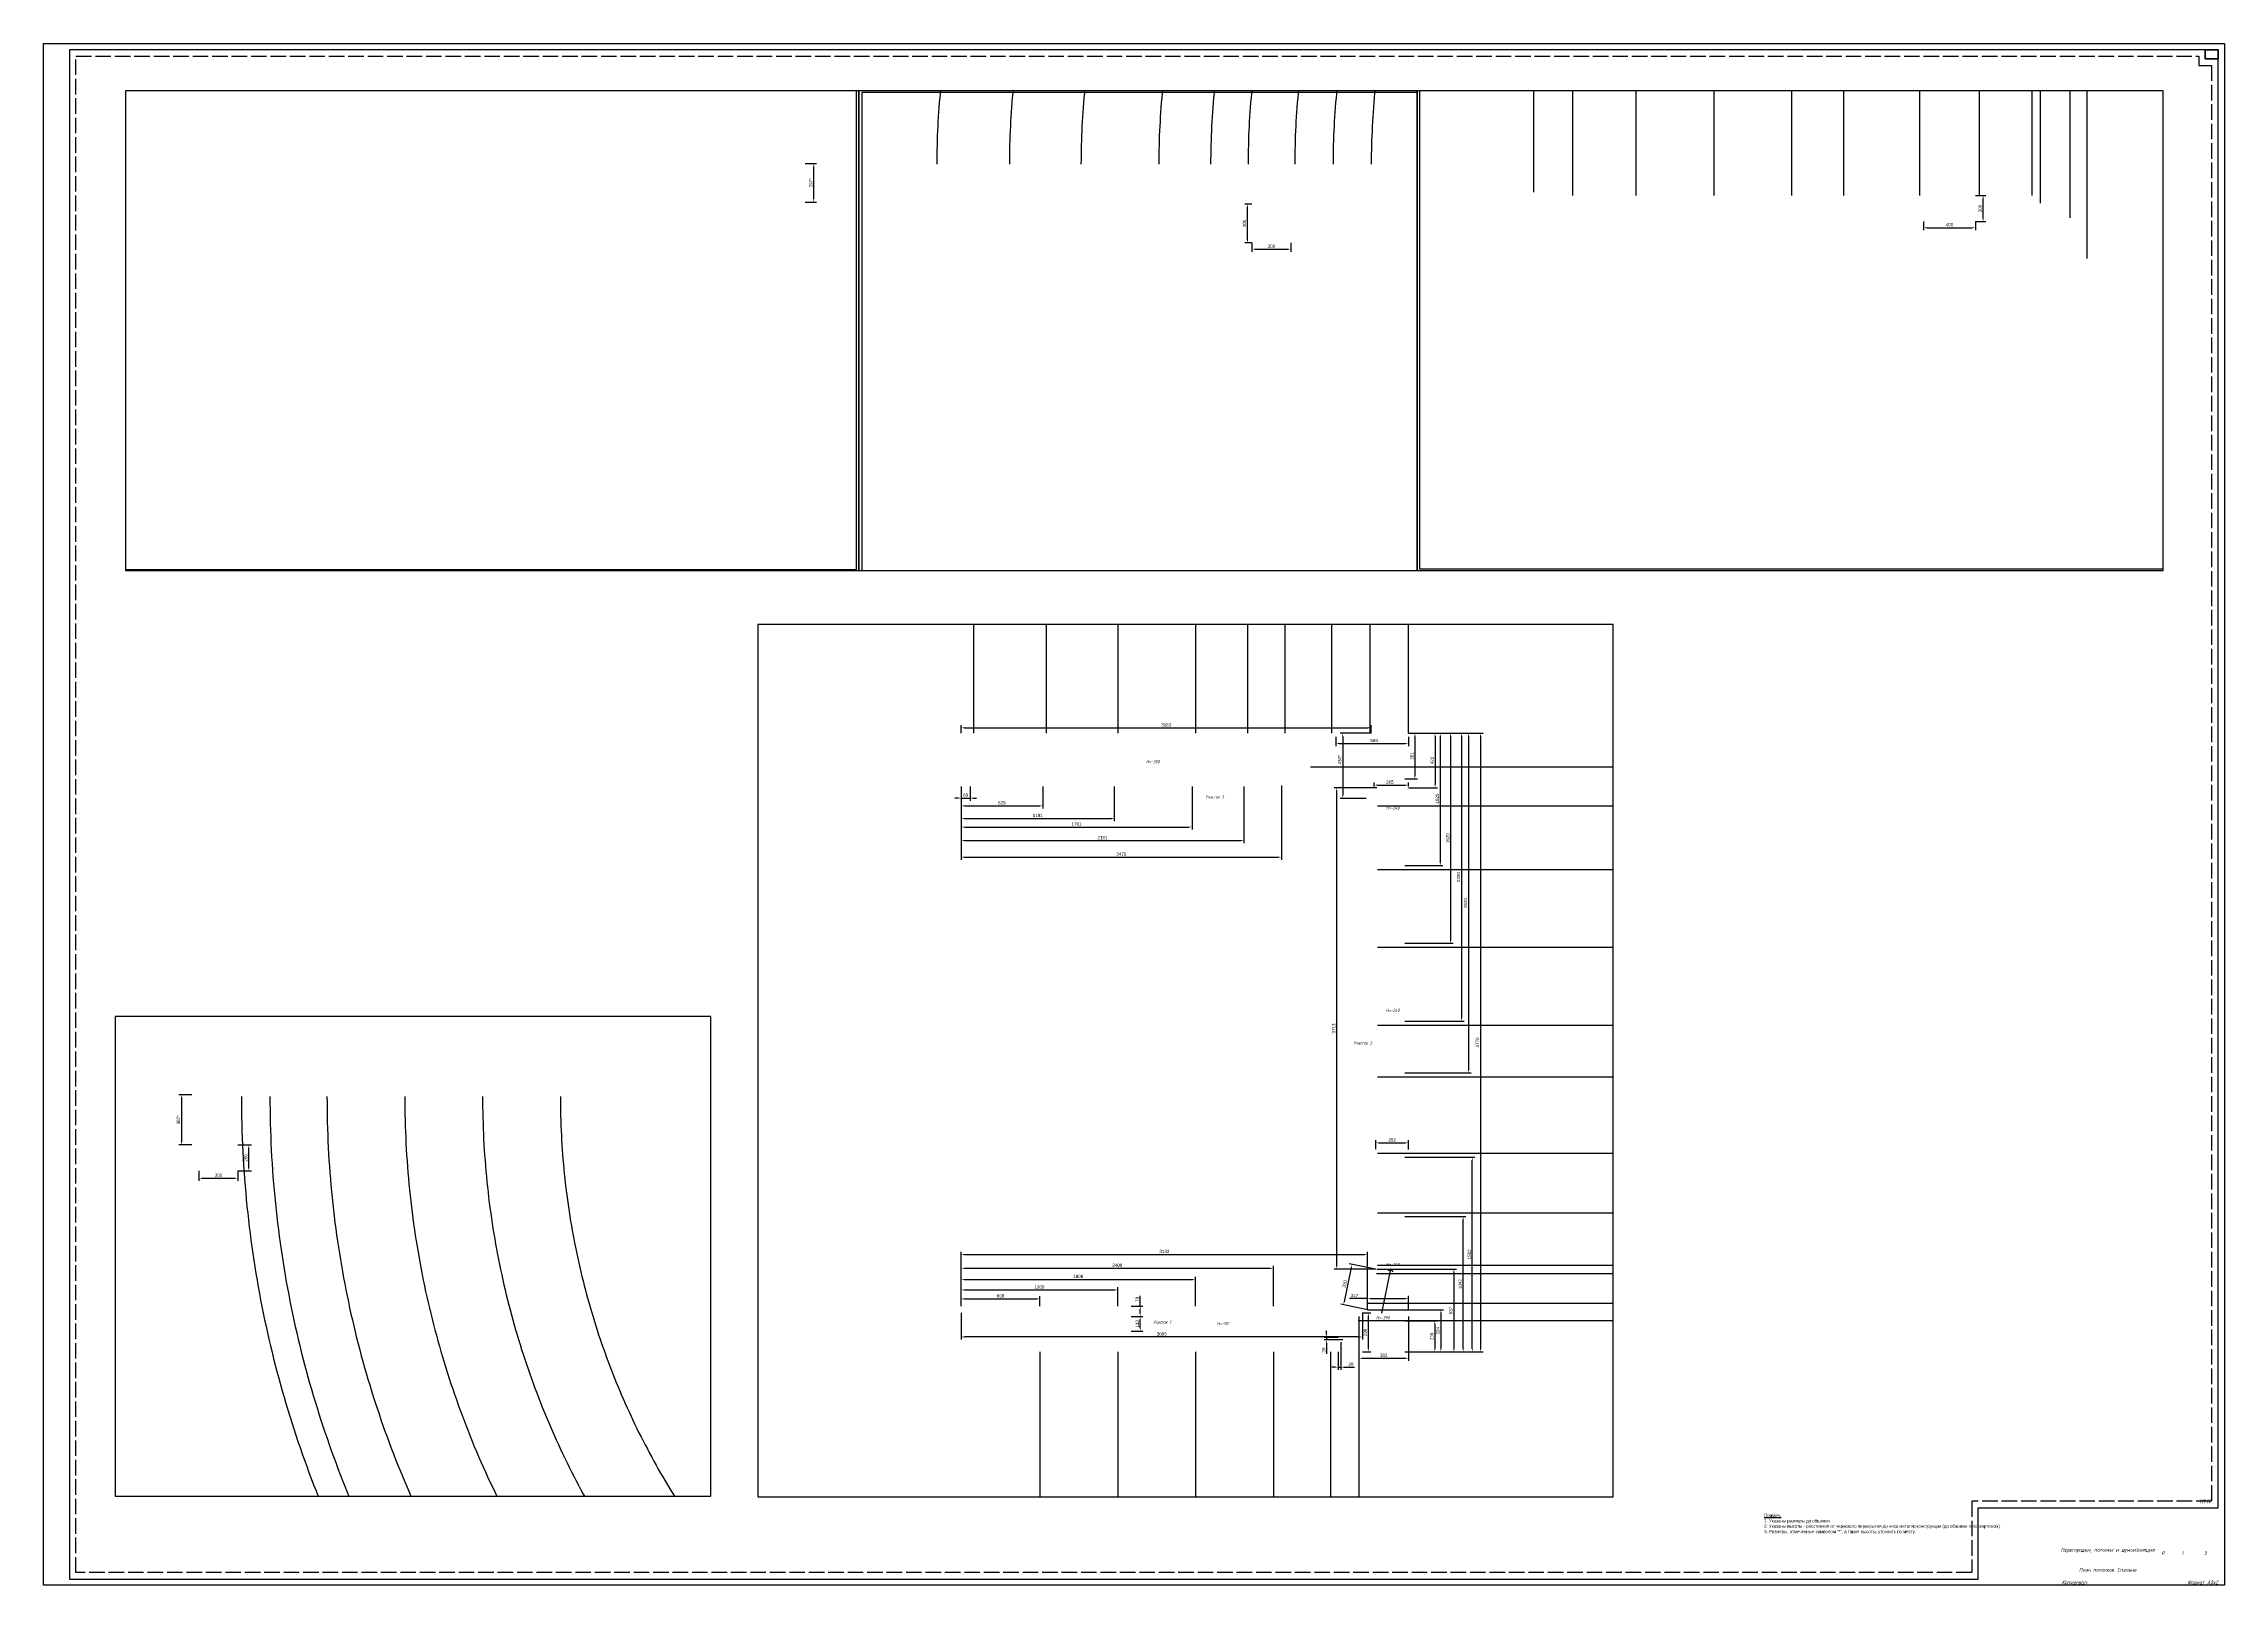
# Paper-space layout 'Лист1' of a CAD drawing. Header units: millimetres. Extents: x 112 to 1794, y 48 to 1237.
# The model-space entities are those that its viewports show. They can reach past a viewport. Long polylines and large blocks are cut down to what shows.
import ezdxf
from ezdxf.enums import TextEntityAlignment as Align

# ---------------------------------------------------------------- set-up
doc = ezdxf.new("R2010")
doc.units = ezdxf.units.MM
doc.header["$PDMODE"] = 34
doc.header["$PDSIZE"] = 25
doc.linetypes.add('ACAD_ISO02W100', pattern=[15, 12, -3])
doc.linetypes.add('ACAD_ISO10W100', pattern=[18.5, 12, -3, 0.5, -3])
doc.layers.get('Defpoints').update_dxf_attribs({"color": 254})
doc.layers.add('08 Размеры потолочных конструкций', color=7, linetype='Continuous')
doc.layers.add('stamp', color=7, linetype='Continuous')
doc.layers.add('100 noprint', color=1, linetype='Continuous', plot=False)
doc.styles.get("Standard").update_dxf_attribs({"font": ''})
doc.styles.add('ГОСТ-ISOCPEUR', font='isocpeui.ttf', dxfattribs={"width": 0.8})
doc.styles.get('Standard').set_extended_font_data('Ubuntu')
doc.dimstyles.new('ISO-25', dxfattribs={"dimtxt": 2.5, "dimasz": 2.5, "dimexe": 1.25, "dimexo": 0.625, "dimtad": 1, "dimtxsty": 'Standard', "dimcen": 2.5, "dimadec": 0, "dimazin": 0, "dimtfac": 1, "dimtmove": 0, "dimatfit": 3, "dimfxl": 1, "dimarcsym": 0})

# ---------------------------------------------------------------- blocks, each defined once
blk = doc.blocks.new('*D8')
at = {"layer": '08 Размеры потолочных конструкций', "color": 0, "lineweight": -2, "transparency": 16777216}
for p, q in [((-30355, -20542), (-30264, -20542)), ((-30355, -20655), (-30264, -20655)), ((-30284, -20630), (-30284, -20567))]:
    blk.add_line(p, q, dxfattribs=at)
at = {"layer": '08 Размеры потолочных конструкций', "color": 0, "transparency": 16777216}
for points in [[(-30280, -20567), (-30288, -20567), (-30284, -20542)], [(-30288, -20630), (-30280, -20630), (-30284, -20655)]]:
    blk.add_solid(points, dxfattribs=at)
at = {"layer": 'Defpoints', "color": 0, "transparency": 16777216}
for p in [(-30355, -20542), (-30355, -20655), (-30284, -20542)]:
    blk.add_point(p, dxfattribs=at)
at = {"layer": '08 Размеры потолочных конструкций', "color": 0, "transparency": 16777216, "insert": (-30307, -20598), "char_height": 25, "attachment_point": 5, "rotation": 90}
blk.add_mtext('113', dxfattribs=at)
blk = doc.blocks.new('*D9')
at = {"layer": '08 Размеры потолочных конструкций', "color": 0, "lineweight": -2, "transparency": 16777216}
for p, q in [((-30355, -20463), (-30264, -20463)), ((-30284, -20463), (-30284, -20382)), ((-30284, -20517), (-30284, -20488)), ((-30355, -20542), (-30264, -20542))]:
    blk.add_line(p, q, dxfattribs=at)
at = {"layer": '08 Размеры потолочных конструкций', "color": 0, "transparency": 16777216}
for points in [[(-30280, -20488), (-30288, -20488), (-30284, -20463)], [(-30288, -20517), (-30280, -20517), (-30284, -20542)]]:
    blk.add_solid(points, dxfattribs=at)
at = {"layer": 'Defpoints', "color": 0, "transparency": 16777216}
for p in [(-30355, -20463), (-30284, -20463), (-30355, -20542)]:
    blk.add_point(p, dxfattribs=at)
at = {"layer": '08 Размеры потолочных конструкций', "color": 0, "transparency": 16777216, "insert": (-30307, -20410), "char_height": 25, "attachment_point": 5, "rotation": 90}
blk.add_mtext('79', dxfattribs=at)
blk = doc.blocks.new('*D10')
at = {"layer": '08 Размеры потолочных конструкций', "color": 0, "lineweight": -2, "transparency": 16777216}
for p, q in [((-31665, -20463), (-31665, -20386)), ((-31640, -20406), (-31082, -20406)), ((-31057, -20463), (-31057, -20386))]:
    blk.add_line(p, q, dxfattribs=at)
at = {"layer": '08 Размеры потолочных конструкций', "color": 0, "transparency": 16777216}
for points in [[(-31640, -20402), (-31640, -20411), (-31665, -20406)], [(-31082, -20411), (-31082, -20402), (-31057, -20406)]]:
    blk.add_solid(points, dxfattribs=at)
at = {"layer": 'Defpoints', "color": 0, "transparency": 16777216}
for p in [(-31665, -20463), (-31057, -20406), (-31057, -20463)]:
    blk.add_point(p, dxfattribs=at)
at = {"layer": '08 Размеры потолочных конструкций', "color": 0, "transparency": 16777216, "insert": (-31361, -20383), "char_height": 25, "attachment_point": 5}
blk.add_mtext('608', dxfattribs=at)
blk = doc.blocks.new('*D11')
at = {"layer": '08 Размеры потолочных конструкций', "color": 0, "lineweight": -2, "transparency": 16777216}
for p, q in [((-31665, -20463), (-31665, -20317)), ((-31640, -20337), (-30482, -20337)), ((-30457, -20463), (-30457, -20317))]:
    blk.add_line(p, q, dxfattribs=at)
at = {"layer": '08 Размеры потолочных конструкций', "color": 0, "transparency": 16777216}
for points in [[(-31640, -20333), (-31640, -20341), (-31665, -20337)], [(-30482, -20341), (-30482, -20333), (-30457, -20337)]]:
    blk.add_solid(points, dxfattribs=at)
at = {"layer": 'Defpoints', "color": 0, "transparency": 16777216}
for p in [(-30457, -20337), (-31665, -20463), (-30457, -20463)]:
    blk.add_point(p, dxfattribs=at)
at = {"layer": '08 Размеры потолочных конструкций', "color": 0, "transparency": 16777216, "insert": (-31061, -20314), "char_height": 25, "attachment_point": 5}
blk.add_mtext('1208', dxfattribs=at)
blk = doc.blocks.new('*D12')
at = {"layer": '08 Размеры потолочных конструкций', "color": 0, "lineweight": -2, "transparency": 16777216}
for p, q in [((-31665, -20463), (-31665, -20236)), ((-31640, -20256), (-29882, -20256)), ((-29857, -20463), (-29857, -20236))]:
    blk.add_line(p, q, dxfattribs=at)
at = {"layer": '08 Размеры потолочных конструкций', "color": 0, "transparency": 16777216}
for points in [[(-31640, -20252), (-31640, -20260), (-31665, -20256)], [(-29882, -20260), (-29882, -20252), (-29857, -20256)]]:
    blk.add_solid(points, dxfattribs=at)
at = {"layer": 'Defpoints', "color": 0, "transparency": 16777216}
for p in [(-29857, -20256), (-31665, -20463), (-29857, -20463)]:
    blk.add_point(p, dxfattribs=at)
at = {"layer": '08 Размеры потолочных конструкций', "color": 0, "transparency": 16777216, "insert": (-30761, -20233), "char_height": 25, "attachment_point": 5}
blk.add_mtext('1808', dxfattribs=at)
blk = doc.blocks.new('*D13')
at = {"layer": '08 Размеры потолочных конструкций', "color": 0, "lineweight": -2, "transparency": 16777216}
for p, q in [((-31665, -20463), (-31665, -20150)), ((-31640, -20170), (-29282, -20170)), ((-29257, -20463), (-29257, -20150))]:
    blk.add_line(p, q, dxfattribs=at)
at = {"layer": '08 Размеры потолочных конструкций', "color": 0, "transparency": 16777216}
for points in [[(-31640, -20166), (-31640, -20174), (-31665, -20170)], [(-29282, -20174), (-29282, -20166), (-29257, -20170)]]:
    blk.add_solid(points, dxfattribs=at)
at = {"layer": 'Defpoints', "color": 0, "transparency": 16777216}
for p in [(-29257, -20170), (-31665, -20463), (-29257, -20463)]:
    blk.add_point(p, dxfattribs=at)
at = {"layer": '08 Размеры потолочных конструкций', "color": 0, "transparency": 16777216, "insert": (-30461, -20147), "char_height": 25, "attachment_point": 5}
blk.add_mtext('2408', dxfattribs=at)
blk = doc.blocks.new('*D14')
at = {"layer": '08 Размеры потолочных конструкций', "color": 0, "lineweight": -2, "transparency": 16777216}
for p, q in [((-28597, -20542), (-28597, -20884)), ((-28215, -20542), (-28215, -20884)), ((-28572, -20864), (-28240, -20864))]:
    blk.add_line(p, q, dxfattribs=at)
at = {"layer": '08 Размеры потолочных конструкций', "color": 0, "transparency": 16777216}
for points in [[(-28572, -20860), (-28572, -20869), (-28597, -20864)], [(-28240, -20869), (-28240, -20860), (-28215, -20864)]]:
    blk.add_solid(points, dxfattribs=at)
at = {"layer": 'Defpoints', "color": 0, "transparency": 16777216}
for p in [(-28597, -20542), (-28215, -20542), (-28215, -20864)]:
    blk.add_point(p, dxfattribs=at)
at = {"layer": '08 Размеры потолочных конструкций', "color": 0, "transparency": 16777216, "insert": (-28406, -20841), "char_height": 25, "attachment_point": 5}
blk.add_mtext('382', dxfattribs=at)
blk = doc.blocks.new('*D15')
at = {"layer": '08 Размеры потолочных конструкций', "color": 0, "lineweight": -2, "transparency": 16777216}
for p, q in [((-28243, -20575), (-27992, -20575)), ((-28012, -20600), (-28012, -20789)), ((-28243, -20814), (-27992, -20814))]:
    blk.add_line(p, q, dxfattribs=at)
at = {"layer": '08 Размеры потолочных конструкций', "color": 0, "transparency": 16777216}
for points in [[(-28008, -20600), (-28016, -20600), (-28012, -20575)], [(-28016, -20789), (-28008, -20789), (-28012, -20814)]]:
    blk.add_solid(points, dxfattribs=at)
at = {"layer": 'Defpoints', "color": 0, "transparency": 16777216}
for p in [(-28243, -20575), (-28243, -20814), (-28012, -20814)]:
    blk.add_point(p, dxfattribs=at)
at = {"layer": '08 Размеры потолочных конструкций', "color": 0, "transparency": 16777216, "insert": (-28035, -20695), "char_height": 25, "attachment_point": 5, "rotation": 90}
blk.add_mtext('239', dxfattribs=at)
blk = doc.blocks.new('*D16')
at = {"layer": '08 Размеры потолочных конструкций', "color": 0, "lineweight": -2, "transparency": 16777216}
for p, q in [((-28532, -20490), (-27945, -20490)), ((-27965, -20515), (-27965, -20789)), ((-28215, -20814), (-27945, -20814))]:
    blk.add_line(p, q, dxfattribs=at)
at = {"layer": '08 Размеры потолочных конструкций', "color": 0, "transparency": 16777216}
for points in [[(-27961, -20515), (-27969, -20515), (-27965, -20490)], [(-27969, -20789), (-27961, -20789), (-27965, -20814)]]:
    blk.add_solid(points, dxfattribs=at)
at = {"layer": 'Defpoints', "color": 0, "transparency": 16777216}
for p in [(-28532, -20490), (-28215, -20814), (-27965, -20814)]:
    blk.add_point(p, dxfattribs=at)
at = {"layer": '08 Размеры потолочных конструкций', "color": 0, "transparency": 16777216, "insert": (-27988, -20652), "char_height": 25, "attachment_point": 5, "rotation": 90}
blk.add_mtext('324', dxfattribs=at)
blk = doc.blocks.new('*D17')
at = {"layer": '08 Размеры потолочных конструкций', "color": 0, "lineweight": -2, "transparency": 16777216}
for p, q in [((-28532, -20403), (-28669, -20403)), ((-28532, -20490), (-28532, -20383)), ((-28507, -20403), (-28240, -20403)), ((-28215, -20490), (-28215, -20383))]:
    blk.add_line(p, q, dxfattribs=at)
at = {"layer": '08 Размеры потолочных конструкций', "color": 0, "transparency": 16777216}
for points in [[(-28507, -20399), (-28507, -20407), (-28532, -20403)], [(-28240, -20407), (-28240, -20399), (-28215, -20403)]]:
    blk.add_solid(points, dxfattribs=at)
at = {"layer": 'Defpoints', "color": 0, "transparency": 16777216}
for p in [(-28532, -20490), (-28215, -20403), (-28215, -20490)]:
    blk.add_point(p, dxfattribs=at)
at = {"layer": '08 Размеры потолочных конструкций', "color": 0, "transparency": 16777216, "insert": (-28631, -20380), "char_height": 25, "attachment_point": 5}
blk.add_mtext('317', dxfattribs=at)
blk = doc.blocks.new('*D18')
at = {"layer": '08 Размеры потолочных конструкций', "color": 0, "lineweight": -2, "transparency": 16777216}
for p, q in [((-28458, -20177), (-27845, -20177)), ((-27865, -20202), (-27865, -20789)), ((-28215, -20814), (-27845, -20814))]:
    blk.add_line(p, q, dxfattribs=at)
at = {"layer": '08 Размеры потолочных конструкций', "color": 0, "transparency": 16777216}
for points in [[(-27860, -20202), (-27869, -20202), (-27865, -20177)], [(-27869, -20789), (-27860, -20789), (-27865, -20814)]]:
    blk.add_solid(points, dxfattribs=at)
at = {"layer": 'Defpoints', "color": 0, "transparency": 16777216}
for p in [(-28458, -20177), (-28215, -20814), (-27865, -20814)]:
    blk.add_point(p, dxfattribs=at)
at = {"layer": '08 Размеры потолочных конструкций', "color": 0, "transparency": 16777216, "insert": (-27888, -20496), "char_height": 25, "attachment_point": 5, "rotation": 90}
blk.add_mtext('637', dxfattribs=at)
blk = doc.blocks.new('*D19')
at = {"layer": '08 Размеры потолочных конструкций', "color": 0, "lineweight": -2, "transparency": 16777216}
for p, q in [((-28243, -19772), (-27773, -19772)), ((-27793, -20789), (-27793, -19797)), ((-28215, -20814), (-27773, -20814))]:
    blk.add_line(p, q, dxfattribs=at)
at = {"layer": '08 Размеры потолочных конструкций', "color": 0, "transparency": 16777216}
for points in [[(-27789, -19797), (-27798, -19797), (-27793, -19772)], [(-27798, -20789), (-27789, -20789), (-27793, -20814)]]:
    blk.add_solid(points, dxfattribs=at)
at = {"layer": 'Defpoints', "color": 0, "transparency": 16777216}
for p in [(-28243, -19772), (-27793, -19772), (-28215, -20814)]:
    blk.add_point(p, dxfattribs=at)
at = {"layer": '08 Размеры потолочных конструкций', "color": 0, "transparency": 16777216, "insert": (-27816, -20293), "char_height": 25, "attachment_point": 5, "rotation": 90}
blk.add_mtext('1042', dxfattribs=at)
blk = doc.blocks.new('*D20')
at = {"layer": '08 Размеры потолочных конструкций', "color": 0, "lineweight": -2, "transparency": 16777216}
for p, q in [((-28243, -19312), (-27703, -19312)), ((-27723, -20789), (-27723, -19337)), ((-28215, -20814), (-27703, -20814))]:
    blk.add_line(p, q, dxfattribs=at)
at = {"layer": '08 Размеры потолочных конструкций', "color": 0, "transparency": 16777216}
for points in [[(-27719, -19337), (-27727, -19337), (-27723, -19312)], [(-27727, -20789), (-27719, -20789), (-27723, -20814)]]:
    blk.add_solid(points, dxfattribs=at)
at = {"layer": 'Defpoints', "color": 0, "transparency": 16777216}
for p in [(-28243, -19312), (-27723, -19312), (-28215, -20814)]:
    blk.add_point(p, dxfattribs=at)
at = {"layer": '08 Размеры потолочных конструкций', "color": 0, "transparency": 16777216, "insert": (-27746, -20063), "char_height": 25, "attachment_point": 5, "rotation": 90}
blk.add_mtext('1502', dxfattribs=at)
blk = doc.blocks.new('*D21')
at = {"layer": '08 Размеры потолочных конструкций', "color": 0, "lineweight": -2, "transparency": 16777216}
for p, q in [((-28467, -19252), (-28467, -19183)), ((-28442, -19203), (-28240, -19203)), ((-28215, -19254), (-28215, -19183))]:
    blk.add_line(p, q, dxfattribs=at)
at = {"layer": '08 Размеры потолочных конструкций', "color": 0, "transparency": 16777216}
for points in [[(-28442, -19199), (-28442, -19207), (-28467, -19203)], [(-28240, -19207), (-28240, -19199), (-28215, -19203)]]:
    blk.add_solid(points, dxfattribs=at)
at = {"layer": 'Defpoints', "color": 0, "transparency": 16777216}
for p in [(-28467, -19252), (-28215, -19203), (-28215, -19254)]:
    blk.add_point(p, dxfattribs=at)
at = {"layer": '08 Размеры потолочных конструкций', "color": 0, "transparency": 16777216, "insert": (-28341, -19180), "char_height": 25, "attachment_point": 5}
blk.add_mtext('252', dxfattribs=at)
blk = doc.blocks.new('*D22')
at = {"layer": '08 Размеры потолочных конструкций', "color": 0, "lineweight": -2, "transparency": 16777216}
for p, q in [((-28215, -16044), (-27990, -16044)), ((-28010, -16069), (-28010, -16439)), ((-28215, -16464), (-27990, -16464))]:
    blk.add_line(p, q, dxfattribs=at)
at = {"layer": '08 Размеры потолочных конструкций', "color": 0, "transparency": 16777216}
for points in [[(-28006, -16069), (-28014, -16069), (-28010, -16044)], [(-28014, -16439), (-28006, -16439), (-28010, -16464)]]:
    blk.add_solid(points, dxfattribs=at)
at = {"layer": 'Defpoints', "color": 0, "transparency": 16777216}
for p in [(-28215, -16044), (-28215, -16464), (-28010, -16464)]:
    blk.add_point(p, dxfattribs=at)
at = {"layer": '08 Размеры потолочных конструкций', "color": 0, "transparency": 16777216, "insert": (-28033, -16254), "char_height": 25, "attachment_point": 5, "rotation": 90}
blk.add_mtext('420', dxfattribs=at)
blk = doc.blocks.new('*D23')
at = {"layer": '08 Размеры потолочных конструкций', "color": 0, "lineweight": -2, "transparency": 16777216}
for p, q in [((-28215, -16044), (-27950, -16044)), ((-27970, -16069), (-27970, -17039)), ((-28243, -17064), (-27950, -17064))]:
    blk.add_line(p, q, dxfattribs=at)
at = {"layer": '08 Размеры потолочных конструкций', "color": 0, "transparency": 16777216}
for points in [[(-27966, -16069), (-27974, -16069), (-27970, -16044)], [(-27974, -17039), (-27966, -17039), (-27970, -17064)]]:
    blk.add_solid(points, dxfattribs=at)
at = {"layer": 'Defpoints', "color": 0, "transparency": 16777216}
for p in [(-28215, -16044), (-28243, -17064), (-27970, -17064)]:
    blk.add_point(p, dxfattribs=at)
at = {"layer": '08 Размеры потолочных конструкций', "color": 0, "transparency": 16777216, "insert": (-27993, -16548), "char_height": 25, "attachment_point": 5, "rotation": 90}
blk.add_mtext('1020', dxfattribs=at)
blk = doc.blocks.new('*D24')
at = {"layer": '08 Размеры потолочных конструкций', "color": 0, "lineweight": -2, "transparency": 16777216}
for p, q in [((-28215, -16044), (-27870, -16044)), ((-27890, -16069), (-27890, -17639)), ((-28243, -17664), (-27870, -17664))]:
    blk.add_line(p, q, dxfattribs=at)
at = {"layer": '08 Размеры потолочных конструкций', "color": 0, "transparency": 16777216}
for points in [[(-27886, -16069), (-27895, -16069), (-27890, -16044)], [(-27895, -17639), (-27886, -17639), (-27890, -17664)]]:
    blk.add_solid(points, dxfattribs=at)
at = {"layer": 'Defpoints', "color": 0, "transparency": 16777216}
for p in [(-28215, -16044), (-28243, -17664), (-27890, -17664)]:
    blk.add_point(p, dxfattribs=at)
at = {"layer": '08 Размеры потолочных конструкций', "color": 0, "transparency": 16777216, "insert": (-27913, -16854), "char_height": 25, "attachment_point": 5, "rotation": 90}
blk.add_mtext('1620', dxfattribs=at)
blk = doc.blocks.new('*D25')
at = {"layer": '08 Размеры потолочных конструкций', "color": 0, "lineweight": -2, "transparency": 16777216}
for p, q in [((-28214, -16044), (-27786, -16044)), ((-27806, -16069), (-27806, -18239)), ((-28243, -18264), (-27786, -18264))]:
    blk.add_line(p, q, dxfattribs=at)
at = {"layer": '08 Размеры потолочных конструкций', "color": 0, "transparency": 16777216}
for points in [[(-27801, -16069), (-27810, -16069), (-27806, -16044)], [(-27810, -18239), (-27801, -18239), (-27806, -18264)]]:
    blk.add_solid(points, dxfattribs=at)
at = {"layer": 'Defpoints', "color": 0, "transparency": 16777216}
for p in [(-28214, -16044), (-28243, -18264), (-27806, -18264)]:
    blk.add_point(p, dxfattribs=at)
at = {"layer": '08 Размеры потолочных конструкций', "color": 0, "transparency": 16777216, "insert": (-27829, -17154), "char_height": 25, "attachment_point": 5, "rotation": 90}
blk.add_mtext('2220', dxfattribs=at)
blk = doc.blocks.new('*D26')
at = {"layer": '08 Размеры потолочных конструкций', "color": 0, "lineweight": -2, "transparency": 16777216}
for p, q in [((-28215, -16044), (-27732, -16044)), ((-27752, -16069), (-27752, -18639)), ((-28243, -18664), (-27732, -18664))]:
    blk.add_line(p, q, dxfattribs=at)
at = {"layer": '08 Размеры потолочных конструкций', "color": 0, "transparency": 16777216}
for points in [[(-27748, -16069), (-27756, -16069), (-27752, -16044)], [(-27756, -18639), (-27748, -18639), (-27752, -18664)]]:
    blk.add_solid(points, dxfattribs=at)
at = {"layer": 'Defpoints', "color": 0, "transparency": 16777216}
for p in [(-28215, -16044), (-28243, -18664), (-27752, -18664)]:
    blk.add_point(p, dxfattribs=at)
at = {"layer": '08 Размеры потолочных конструкций', "color": 0, "transparency": 16777216, "insert": (-27775, -17354), "char_height": 25, "attachment_point": 5, "rotation": 90}
blk.add_mtext('2620', dxfattribs=at)
blk = doc.blocks.new('*D27')
at = {"layer": '08 Размеры потолочных конструкций', "color": 0, "lineweight": -2, "transparency": 16777216}
for p, q in [((-28214, -16044), (-28145, -16044)), ((-28165, -16069), (-28165, -16370)), ((-28243, -16395), (-28145, -16395))]:
    blk.add_line(p, q, dxfattribs=at)
at = {"layer": '08 Размеры потолочных конструкций', "color": 0, "transparency": 16777216}
for points in [[(-28161, -16069), (-28170, -16069), (-28165, -16044)], [(-28170, -16370), (-28161, -16370), (-28165, -16395)]]:
    blk.add_solid(points, dxfattribs=at)
at = {"layer": 'Defpoints', "color": 0, "transparency": 16777216}
for p in [(-28214, -16044), (-28243, -16395), (-28165, -16395)]:
    blk.add_point(p, dxfattribs=at)
at = {"layer": '08 Размеры потолочных конструкций', "color": 0, "transparency": 16777216, "insert": (-28188, -16219), "char_height": 25, "attachment_point": 5, "rotation": 90}
blk.add_mtext('351', dxfattribs=at)
blk = doc.blocks.new('*D28')
at = {"layer": '08 Размеры потолочных конструкций', "color": 0, "lineweight": -2, "transparency": 16777216}
for p, q in [((-28480, -16455), (-28480, -16424)), ((-28455, -16444), (-28240, -16444)), ((-28215, -16455), (-28215, -16424))]:
    blk.add_line(p, q, dxfattribs=at)
at = {"layer": '08 Размеры потолочных конструкций', "color": 0, "transparency": 16777216}
for points in [[(-28455, -16440), (-28455, -16448), (-28480, -16444)], [(-28240, -16448), (-28240, -16440), (-28215, -16444)]]:
    blk.add_solid(points, dxfattribs=at)
at = {"layer": 'Defpoints', "color": 0, "transparency": 16777216}
for p in [(-28480, -16455), (-28215, -16444), (-28215, -16455)]:
    blk.add_point(p, dxfattribs=at)
at = {"layer": '08 Размеры потолочных конструкций', "color": 0, "transparency": 16777216, "insert": (-28359, -16421), "char_height": 25, "attachment_point": 5}
blk.add_mtext('265', dxfattribs=at)
blk = doc.blocks.new('*D29')
at = {"layer": '08 Размеры потолочных конструкций', "color": 0, "lineweight": -2, "transparency": 16777216}
for p, q in [((-28503, -16044), (-28742, -16044)), ((-28722, -16069), (-28722, -16522)), ((-28540, -16547), (-28742, -16547))]:
    blk.add_line(p, q, dxfattribs=at)
at = {"layer": '08 Размеры потолочных конструкций', "color": 0, "transparency": 16777216}
for points in [[(-28718, -16069), (-28726, -16069), (-28722, -16044)], [(-28726, -16522), (-28718, -16522), (-28722, -16547)]]:
    blk.add_solid(points, dxfattribs=at)
at = {"layer": 'Defpoints', "color": 0, "transparency": 16777216}
for p in [(-28503, -16044), (-28722, -16547), (-28540, -16547)]:
    blk.add_point(p, dxfattribs=at)
at = {"layer": '08 Размеры потолочных конструкций', "color": 0, "transparency": 16777216, "insert": (-28745, -16249), "char_height": 25, "attachment_point": 5, "rotation": 90}
blk.add_mtext('430*', dxfattribs=at)
blk = doc.blocks.new('*D30')
at = {"layer": '08 Размеры потолочных конструкций', "color": 0, "lineweight": -2, "transparency": 16777216}
for p, q in [((-31665, -16455), (-31665, -16564)), ((-31596, -16455), (-31596, -16564)), ((-31690, -16544), (-31715, -16544)), ((-31665, -16544), (-31596, -16544)), ((-31571, -16544), (-31546, -16544))]:
    blk.add_line(p, q, dxfattribs=at)
at = {"layer": '08 Размеры потолочных конструкций', "color": 0, "transparency": 16777216}
for points in [[(-31690, -16549), (-31690, -16540), (-31665, -16544)], [(-31571, -16540), (-31571, -16549), (-31596, -16544)]]:
    blk.add_solid(points, dxfattribs=at)
at = {"layer": 'Defpoints', "color": 0, "transparency": 16777216}
for p in [(-31665, -16455), (-31596, -16455), (-31596, -16544)]:
    blk.add_point(p, dxfattribs=at)
at = {"layer": '08 Размеры потолочных конструкций', "color": 0, "transparency": 16777216, "insert": (-31631, -16521), "char_height": 25, "attachment_point": 5}
blk.add_mtext('69', dxfattribs=at)
blk = doc.blocks.new('*D31')
at = {"layer": '08 Размеры потолочных конструкций', "color": 0, "lineweight": -2, "transparency": 16777216}
for p, q in [((-31665, -16455), (-31665, -16624)), ((-31036, -16455), (-31036, -16624)), ((-31640, -16604), (-31061, -16604))]:
    blk.add_line(p, q, dxfattribs=at)
at = {"layer": '08 Размеры потолочных конструкций', "color": 0, "transparency": 16777216}
for points in [[(-31640, -16600), (-31640, -16608), (-31665, -16604)], [(-31061, -16608), (-31061, -16600), (-31036, -16604)]]:
    blk.add_solid(points, dxfattribs=at)
at = {"layer": 'Defpoints', "color": 0, "transparency": 16777216}
for p in [(-31665, -16455), (-31036, -16455), (-31036, -16604)]:
    blk.add_point(p, dxfattribs=at)
at = {"layer": '08 Размеры потолочных конструкций', "color": 0, "transparency": 16777216, "insert": (-31351, -16581), "char_height": 25, "attachment_point": 5}
blk.add_mtext('629', dxfattribs=at)
blk = doc.blocks.new('*D32')
at = {"layer": '08 Размеры потолочных конструкций', "color": 0, "lineweight": -2, "transparency": 16777216}
for p, q in [((-31665, -16455), (-31665, -16721)), ((-30484, -16455), (-30484, -16721)), ((-31640, -16701), (-30509, -16701))]:
    blk.add_line(p, q, dxfattribs=at)
at = {"layer": '08 Размеры потолочных конструкций', "color": 0, "transparency": 16777216}
for points in [[(-31640, -16696), (-31640, -16705), (-31665, -16701)], [(-30509, -16705), (-30509, -16696), (-30484, -16701)]]:
    blk.add_solid(points, dxfattribs=at)
at = {"layer": 'Defpoints', "color": 0, "transparency": 16777216}
for p in [(-31665, -16455), (-30484, -16455), (-30484, -16701)]:
    blk.add_point(p, dxfattribs=at)
at = {"layer": '08 Размеры потолочных конструкций', "color": 0, "transparency": 16777216, "insert": (-31075, -16678), "char_height": 25, "attachment_point": 5}
blk.add_mtext('1181', dxfattribs=at)
blk = doc.blocks.new('*D33')
at = {"layer": '08 Размеры потолочных конструкций', "color": 0, "lineweight": -2, "transparency": 16777216}
for p, q in [((-31665, -16456), (-31665, -16787)), ((-29884, -16455), (-29884, -16787)), ((-31640, -16767), (-29909, -16767))]:
    blk.add_line(p, q, dxfattribs=at)
at = {"layer": '08 Размеры потолочных конструкций', "color": 0, "transparency": 16777216}
for points in [[(-31640, -16763), (-31640, -16771), (-31665, -16767)], [(-29909, -16771), (-29909, -16763), (-29884, -16767)]]:
    blk.add_solid(points, dxfattribs=at)
at = {"layer": 'Defpoints', "color": 0, "transparency": 16777216}
for p in [(-31665, -16456), (-29884, -16455), (-29884, -16767)]:
    blk.add_point(p, dxfattribs=at)
at = {"layer": '08 Размеры потолочных конструкций', "color": 0, "transparency": 16777216, "insert": (-30775, -16744), "char_height": 25, "attachment_point": 5}
blk.add_mtext('1781', dxfattribs=at)
blk = doc.blocks.new('*D34')
at = {"layer": '08 Размеры потолочных конструкций', "color": 0, "lineweight": -2, "transparency": 16777216}
for p, q in [((-31665, -16455), (-31665, -16892)), ((-29484, -16455), (-29484, -16892)), ((-31640, -16872), (-29509, -16872))]:
    blk.add_line(p, q, dxfattribs=at)
at = {"layer": '08 Размеры потолочных конструкций', "color": 0, "transparency": 16777216}
for points in [[(-31640, -16867), (-31640, -16876), (-31665, -16872)], [(-29509, -16876), (-29509, -16867), (-29484, -16872)]]:
    blk.add_solid(points, dxfattribs=at)
at = {"layer": 'Defpoints', "color": 0, "transparency": 16777216}
for p in [(-31665, -16455), (-29484, -16455), (-29484, -16872)]:
    blk.add_point(p, dxfattribs=at)
at = {"layer": '08 Размеры потолочных конструкций', "color": 0, "transparency": 16777216, "insert": (-30575, -16849), "char_height": 25, "attachment_point": 5}
blk.add_mtext('2181', dxfattribs=at)
blk = doc.blocks.new('*D35')
at = {"layer": '08 Размеры потолочных конструкций', "color": 0, "lineweight": -2, "transparency": 16777216}
for p, q in [((-31665, -16455), (-31665, -17019)), ((-29195, -16447), (-29195, -17019)), ((-31640, -16999), (-29220, -16999))]:
    blk.add_line(p, q, dxfattribs=at)
at = {"layer": '08 Размеры потолочных конструкций', "color": 0, "transparency": 16777216}
for points in [[(-31640, -16995), (-31640, -17004), (-31665, -16999)], [(-29220, -17004), (-29220, -16995), (-29195, -16999)]]:
    blk.add_solid(points, dxfattribs=at)
at = {"layer": 'Defpoints', "color": 0, "transparency": 16777216}
for p in [(-31665, -16455), (-29195, -16447), (-29195, -16999)]:
    blk.add_point(p, dxfattribs=at)
at = {"layer": '08 Размеры потолочных конструкций', "color": 0, "transparency": 16777216, "insert": (-30430, -16976), "char_height": 25, "attachment_point": 5}
blk.add_mtext('2470', dxfattribs=at)
blk = doc.blocks.new('*D36')
at = {"layer": '08 Размеры потолочных конструкций', "color": 0, "lineweight": -2, "transparency": 16777216}
for p, q in [((-31665, -20463), (-31665, -20044)), ((-31640, -20064), (-28557, -20064)), ((-28532, -20490), (-28532, -20044))]:
    blk.add_line(p, q, dxfattribs=at)
at = {"layer": '08 Размеры потолочных конструкций', "color": 0, "transparency": 16777216}
for points in [[(-31640, -20059), (-31640, -20068), (-31665, -20064)], [(-28557, -20068), (-28557, -20059), (-28532, -20064)]]:
    blk.add_solid(points, dxfattribs=at)
at = {"layer": 'Defpoints', "color": 0, "transparency": 16777216}
for p in [(-28532, -20064), (-31665, -20463), (-28532, -20490)]:
    blk.add_point(p, dxfattribs=at)
at = {"layer": '08 Размеры потолочных конструкций', "color": 0, "transparency": 16777216, "insert": (-30098, -20040), "char_height": 25, "attachment_point": 5}
blk.add_mtext('3133', dxfattribs=at)
blk = doc.blocks.new('*D37')
at = {"layer": '08 Размеры потолочных конструкций', "color": 0, "lineweight": -2, "transparency": 16777216}
for p, q in [((-31665, -20515), (-31665, -20720)), ((-28570, -20515), (-28570, -20720)), ((-28595, -20700), (-31640, -20700))]:
    blk.add_line(p, q, dxfattribs=at)
at = {"layer": '08 Размеры потолочных конструкций', "color": 0, "transparency": 16777216}
for points in [[(-31640, -20696), (-31640, -20705), (-31665, -20700)], [(-28595, -20705), (-28595, -20696), (-28570, -20700)]]:
    blk.add_solid(points, dxfattribs=at)
at = {"layer": 'Defpoints', "color": 0, "transparency": 16777216}
for p in [(-31665, -20515), (-28570, -20515), (-31665, -20700)]:
    blk.add_point(p, dxfattribs=at)
at = {"layer": '08 Размеры потолочных конструкций', "color": 0, "transparency": 16777216, "insert": (-30118, -20677), "char_height": 25, "attachment_point": 5}
blk.add_mtext('3095', dxfattribs=at)
blk = doc.blocks.new('*D38')
at = {"layer": '08 Размеры потолочных конструкций', "color": 0, "lineweight": -2, "transparency": 16777216}
for p, q in [((-28570, -20515), (-28505, -20515)), ((-28525, -20540), (-28525, -20789)), ((-28570, -20814), (-28505, -20814))]:
    blk.add_line(p, q, dxfattribs=at)
at = {"layer": '08 Размеры потолочных конструкций', "color": 0, "transparency": 16777216}
for points in [[(-28521, -20540), (-28529, -20540), (-28525, -20515)], [(-28529, -20789), (-28521, -20789), (-28525, -20814)]]:
    blk.add_solid(points, dxfattribs=at)
at = {"layer": 'Defpoints', "color": 0, "transparency": 16777216}
for p in [(-28570, -20515), (-28570, -20814), (-28525, -20814)]:
    blk.add_point(p, dxfattribs=at)
at = {"layer": '08 Размеры потолочных конструкций', "color": 0, "transparency": 16777216, "insert": (-28548, -20665), "char_height": 25, "attachment_point": 5, "rotation": 90}
blk.add_mtext('299', dxfattribs=at)
blk = doc.blocks.new('*D39')
at = {"layer": '08 Размеры потолочных конструкций', "color": 0, "lineweight": -2, "transparency": 16777216}
for p, q in [((-28214, -16044), (-27639, -16044)), ((-27659, -16069), (-27659, -20789)), ((-28215, -20814), (-27639, -20814))]:
    blk.add_line(p, q, dxfattribs=at)
at = {"layer": '08 Размеры потолочных конструкций', "color": 0, "transparency": 16777216}
for points in [[(-27655, -16069), (-27664, -16069), (-27659, -16044)], [(-27664, -20789), (-27655, -20789), (-27659, -20814)]]:
    blk.add_solid(points, dxfattribs=at)
at = {"layer": 'Defpoints', "color": 0, "transparency": 16777216}
for p in [(-28214, -16044), (-28215, -20814), (-27659, -20814)]:
    blk.add_point(p, dxfattribs=at)
at = {"layer": '08 Размеры потолочных конструкций', "color": 0, "transparency": 16777216, "insert": (-27683, -18429), "char_height": 25, "attachment_point": 5, "rotation": 90}
blk.add_mtext('4770', dxfattribs=at)
blk = doc.blocks.new('*D40')
at = {"layer": '08 Размеры потолочных конструкций', "color": 0, "lineweight": -2, "transparency": 16777216}
for p, q in [((-28657, -20164), (-28711, -20428)), ((-28467, -20177), (-28672, -20135)), ((-28532, -20490), (-28736, -20448))]:
    blk.add_line(p, q, dxfattribs=at)
at = {"layer": '08 Размеры потолочных конструкций', "color": 0, "transparency": 16777216}
for points in [[(-28653, -20164), (-28661, -20163), (-28652, -20139)], [(-28716, -20427), (-28707, -20428), (-28716, -20452)]]:
    blk.add_solid(points, dxfattribs=at)
at = {"layer": 'Defpoints', "color": 0, "transparency": 16777216}
for p in [(-28467, -20177), (-28716, -20452), (-28532, -20490)]:
    blk.add_point(p, dxfattribs=at)
at = {"layer": '08 Размеры потолочных конструкций', "color": 0, "transparency": 16777216, "insert": (-28707, -20291), "char_height": 25, "attachment_point": 5, "rotation": 78.3466}
blk.add_mtext('320', dxfattribs=at)
blk = doc.blocks.new('*D41')
at = {"layer": '08 Размеры потолочных конструкций', "color": 0, "lineweight": -2, "transparency": 16777216}
for p, q in [((-28458, -16464), (-28788, -16464)), ((-28768, -20152), (-28768, -16489)), ((-28467, -20177), (-28788, -20177))]:
    blk.add_line(p, q, dxfattribs=at)
at = {"layer": '08 Размеры потолочных конструкций', "color": 0, "transparency": 16777216}
for points in [[(-28764, -16489), (-28772, -16489), (-28768, -16464)], [(-28772, -20152), (-28764, -20152), (-28768, -20177)]]:
    blk.add_solid(points, dxfattribs=at)
at = {"layer": 'Defpoints', "color": 0, "transparency": 16777216}
for p in [(-28768, -16464), (-28458, -16464), (-28467, -20177)]:
    blk.add_point(p, dxfattribs=at)
at = {"layer": '08 Размеры потолочных конструкций', "color": 0, "transparency": 16777216, "insert": (-28791, -18321), "char_height": 25, "attachment_point": 5, "rotation": 90}
blk.add_mtext('3713', dxfattribs=at)
blk = doc.blocks.new('*D42')
at = {"layer": '08 Размеры потолочных конструкций', "color": 0, "lineweight": -2, "transparency": 16777216}
for p, q in [((-31665, -16044), (-31665, -15982)), ((-31640, -16002), (-28528, -16002)), ((-28503, -16044), (-28503, -15982))]:
    blk.add_line(p, q, dxfattribs=at)
at = {"layer": '08 Размеры потолочных конструкций', "color": 0, "transparency": 16777216}
for points in [[(-31640, -15998), (-31640, -16006), (-31665, -16002)], [(-28528, -16006), (-28528, -15998), (-28503, -16002)]]:
    blk.add_solid(points, dxfattribs=at)
at = {"layer": 'Defpoints', "color": 0, "transparency": 16777216}
for p in [(-31665, -16044), (-28503, -16002), (-28503, -16044)]:
    blk.add_point(p, dxfattribs=at)
at = {"layer": '08 Размеры потолочных конструкций', "color": 0, "transparency": 16777216, "insert": (-30084, -15979), "char_height": 25, "attachment_point": 5}
blk.add_mtext('3163', dxfattribs=at)
blk = doc.blocks.new('*D43')
at = {"layer": '08 Размеры потолочных конструкций', "color": 0, "lineweight": -2, "transparency": 16777216}
for p, q in [((-28774, -16071), (-28774, -16143)), ((-28749, -16123), (-28240, -16123)), ((-28215, -16071), (-28215, -16143))]:
    blk.add_line(p, q, dxfattribs=at)
at = {"layer": '08 Размеры потолочных конструкций', "color": 0, "transparency": 16777216}
for points in [[(-28749, -16118), (-28749, -16127), (-28774, -16123)], [(-28240, -16127), (-28240, -16118), (-28215, -16123)]]:
    blk.add_solid(points, dxfattribs=at)
at = {"layer": 'Defpoints', "color": 0, "transparency": 16777216}
for p in [(-28774, -16071), (-28215, -16071), (-28215, -16123)]:
    blk.add_point(p, dxfattribs=at)
at = {"layer": '08 Размеры потолочных конструкций', "color": 0, "transparency": 16777216, "insert": (-28480, -16100), "char_height": 25, "attachment_point": 5}
blk.add_mtext('559', dxfattribs=at)
blk = doc.blocks.new('*D44')
at = {"layer": '08 Размеры потолочных конструкций', "color": 0, "lineweight": -2, "transparency": 16777216}
for p, q in [((-28757, -20814), (-28757, -20953)), ((-28737, -20739), (-28737, -20953)), ((-28782, -20933), (-28807, -20933)), ((-28757, -20933), (-28737, -20933)), ((-28712, -20933), (-28630, -20933))]:
    blk.add_line(p, q, dxfattribs=at)
at = {"layer": '08 Размеры потолочных конструкций', "color": 0, "transparency": 16777216}
for points in [[(-28782, -20937), (-28782, -20929), (-28757, -20933)], [(-28712, -20929), (-28712, -20937), (-28737, -20933)]]:
    blk.add_solid(points, dxfattribs=at)
at = {"layer": 'Defpoints', "color": 0, "transparency": 16777216}
for p in [(-28757, -20814), (-28737, -20739), (-28737, -20933)]:
    blk.add_point(p, dxfattribs=at)
at = {"layer": '08 Размеры потолочных конструкций', "color": 0, "transparency": 16777216, "insert": (-28659, -20910), "char_height": 25, "attachment_point": 5}
blk.add_mtext('20', dxfattribs=at)
blk = doc.blocks.new('*D45')
at = {"layer": '08 Размеры потолочных конструкций', "color": 0, "lineweight": -2, "transparency": 16777216}
for p, q in [((-28846, -20678), (-28846, -20653)), ((-28757, -20703), (-28866, -20703)), ((-28721, -20723), (-28866, -20723)), ((-28846, -20703), (-28846, -20723)), ((-28846, -20748), (-28846, -20830))]:
    blk.add_line(p, q, dxfattribs=at)
at = {"layer": '08 Размеры потолочных конструкций', "color": 0, "transparency": 16777216}
for points in [[(-28850, -20678), (-28842, -20678), (-28846, -20703)], [(-28842, -20748), (-28850, -20748), (-28846, -20723)]]:
    blk.add_solid(points, dxfattribs=at)
at = {"layer": 'Defpoints', "color": 0, "transparency": 16777216}
for p in [(-28846, -20723), (-28757, -20703), (-28721, -20723)]:
    blk.add_point(p, dxfattribs=at)
at = {"layer": '08 Размеры потолочных конструкций', "color": 0, "transparency": 16777216, "insert": (-28869, -20801), "char_height": 25, "attachment_point": 5, "rotation": 90}
blk.add_mtext('20', dxfattribs=at)
blk = doc.blocks.new('*D46')
at = {"layer": '08 Размеры потолочных конструкций', "color": 0, "lineweight": -2, "transparency": 16777216}
for p, q in [((-45569, -26821), (-45669, -26821)), ((-45649, -26846), (-45649, -27183)), ((-45569, -27208), (-45669, -27208))]:
    blk.add_line(p, q, dxfattribs=at)
at = {"layer": '08 Размеры потолочных конструкций', "color": 0, "transparency": 16777216}
for points in [[(-45645, -26846), (-45654, -26846), (-45649, -26821)], [(-45654, -27183), (-45645, -27183), (-45649, -27208)]]:
    blk.add_solid(points, dxfattribs=at)
at = {"layer": 'Defpoints', "color": 0, "transparency": 16777216}
for p in [(-45569, -26821), (-45649, -27208), (-45569, -27208)]:
    blk.add_point(p, dxfattribs=at)
at = {"layer": '08 Размеры потолочных конструкций', "color": 0, "transparency": 16777216, "insert": (-45673, -27014), "char_height": 25, "attachment_point": 5, "rotation": 90}
blk.add_mtext('387*', dxfattribs=at)
blk = doc.blocks.new('*D47')
at = {"layer": '08 Размеры потолочных конструкций', "color": 0, "lineweight": -2, "transparency": 16777216}
for p, q in [((-41468, -22865), (-41383, -22865)), ((-41403, -23137), (-41403, -22890)), ((-41468, -23162), (-41383, -23162))]:
    blk.add_line(p, q, dxfattribs=at)
at = {"layer": '08 Размеры потолочных конструкций', "color": 0, "transparency": 16777216}
for points in [[(-41399, -22890), (-41407, -22890), (-41403, -22865)], [(-41407, -23137), (-41399, -23137), (-41403, -23162)]]:
    blk.add_solid(points, dxfattribs=at)
at = {"layer": 'Defpoints', "color": 0, "transparency": 16777216}
for p in [(-41468, -22865), (-41403, -22865), (-41468, -23162)]:
    blk.add_point(p, dxfattribs=at)
at = {"layer": '08 Размеры потолочных конструкций', "color": 0, "transparency": 16777216, "insert": (-41426, -23013), "char_height": 25, "attachment_point": 5, "rotation": 90}
blk.add_mtext('297*', dxfattribs=at)
blk = doc.blocks.new('*D48')
at = {"layer": '08 Размеры потолочных конструкций', "color": 0, "lineweight": -2, "transparency": 16777216}
for p, q in [((-40549, -3506), (-40604, -3506)), ((-40584, -3781), (-40584, -3531)), ((-40549, -3806), (-40604, -3806))]:
    blk.add_line(p, q, dxfattribs=at)
at = {"layer": '08 Размеры потолочных конструкций', "color": 0, "transparency": 16777216}
for points in [[(-40579, -3531), (-40588, -3531), (-40584, -3506)], [(-40588, -3781), (-40579, -3781), (-40584, -3806)]]:
    blk.add_solid(points, dxfattribs=at)
at = {"layer": 'Defpoints', "color": 0, "transparency": 16777216}
for p in [(-40584, -3506), (-40549, -3506), (-40549, -3806)]:
    blk.add_point(p, dxfattribs=at)
at = {"layer": '08 Размеры потолочных конструкций', "color": 0, "transparency": 16777216, "insert": (-40607, -3656), "char_height": 25, "attachment_point": 5, "rotation": 90}
blk.add_mtext('300', dxfattribs=at)
blk = doc.blocks.new('*D49')
at = {"layer": '08 Размеры потолочных конструкций', "color": 0, "lineweight": -2, "transparency": 16777216}
for p, q in [((-40549, -3806), (-40549, -3874)), ((-40524, -3854), (-40274, -3854)), ((-40249, -3806), (-40249, -3874))]:
    blk.add_line(p, q, dxfattribs=at)
at = {"layer": '08 Размеры потолочных конструкций', "color": 0, "transparency": 16777216}
for points in [[(-40524, -3850), (-40524, -3858), (-40549, -3854)], [(-40274, -3858), (-40274, -3850), (-40249, -3854)]]:
    blk.add_solid(points, dxfattribs=at)
at = {"layer": 'Defpoints', "color": 0, "transparency": 16777216}
for p in [(-40549, -3806), (-40249, -3806), (-40249, -3854)]:
    blk.add_point(p, dxfattribs=at)
at = {"layer": '08 Размеры потолочных конструкций', "color": 0, "transparency": 16777216, "insert": (-40399, -3831), "char_height": 25, "attachment_point": 5}
blk.add_mtext('300', dxfattribs=at)
blk = doc.blocks.new('*D50')
at = {"layer": '08 Размеры потолочных конструкций', "color": 0, "lineweight": -2, "transparency": 16777216}
for p, q in [((-21898, -23249), (-21818, -23249)), ((-21838, -23424), (-21838, -23274)), ((-21898, -23449), (-21818, -23449))]:
    blk.add_line(p, q, dxfattribs=at)
at = {"layer": '08 Размеры потолочных конструкций', "color": 0, "transparency": 16777216}
for points in [[(-21834, -23274), (-21843, -23274), (-21838, -23249)], [(-21843, -23424), (-21834, -23424), (-21838, -23449)]]:
    blk.add_solid(points, dxfattribs=at)
at = {"layer": 'Defpoints', "color": 0, "transparency": 16777216}
for p in [(-21898, -23249), (-21838, -23249), (-21898, -23449)]:
    blk.add_point(p, dxfattribs=at)
at = {"layer": '08 Размеры потолочных конструкций', "color": 0, "transparency": 16777216, "insert": (-21861, -23349), "char_height": 25, "attachment_point": 5, "rotation": 90}
blk.add_mtext('200', dxfattribs=at)
blk = doc.blocks.new('*D51')
at = {"layer": '08 Размеры потолочных конструкций', "color": 0, "lineweight": -2, "transparency": 16777216}
for p, q in [((-22298, -23449), (-22298, -23517)), ((-22273, -23497), (-21923, -23497)), ((-21898, -23449), (-21898, -23517))]:
    blk.add_line(p, q, dxfattribs=at)
at = {"layer": '08 Размеры потолочных конструкций', "color": 0, "transparency": 16777216}
for points in [[(-22273, -23493), (-22273, -23501), (-22298, -23497)], [(-21923, -23501), (-21923, -23493), (-21898, -23497)]]:
    blk.add_solid(points, dxfattribs=at)
at = {"layer": 'Defpoints', "color": 0, "transparency": 16777216}
for p in [(-22298, -23449), (-21898, -23449), (-21898, -23497)]:
    blk.add_point(p, dxfattribs=at)
at = {"layer": '08 Размеры потолочных конструкций', "color": 0, "transparency": 16777216, "insert": (-22098, -23474), "char_height": 25, "attachment_point": 5}
blk.add_mtext('400', dxfattribs=at)
blk = doc.blocks.new('*D52')
at = {"layer": '08 Размеры потолочных конструкций', "color": 0, "lineweight": -2, "transparency": 16777216}
for p, q in [((-45514, -27408), (-45514, -27485)), ((-45214, -27408), (-45214, -27485)), ((-45489, -27465), (-45239, -27465))]:
    blk.add_line(p, q, dxfattribs=at)
at = {"layer": '08 Размеры потолочных конструкций', "color": 0, "transparency": 16777216}
for points in [[(-45489, -27461), (-45489, -27469), (-45514, -27465)], [(-45239, -27469), (-45239, -27461), (-45214, -27465)]]:
    blk.add_solid(points, dxfattribs=at)
at = {"layer": 'Defpoints', "color": 0, "transparency": 16777216}
for p in [(-45514, -27408), (-45214, -27408), (-45214, -27465)]:
    blk.add_point(p, dxfattribs=at)
at = {"layer": '08 Размеры потолочных конструкций', "color": 0, "transparency": 16777216, "insert": (-45364, -27442), "char_height": 25, "attachment_point": 5}
blk.add_mtext('300', dxfattribs=at)
blk = doc.blocks.new('*D53')
at = {"layer": '08 Размеры потолочных конструкций', "color": 0, "lineweight": -2, "transparency": 16777216}
for p, q in [((-45214, -27208), (-45110, -27208)), ((-45130, -27383), (-45130, -27233)), ((-45214, -27408), (-45110, -27408))]:
    blk.add_line(p, q, dxfattribs=at)
at = {"layer": '08 Размеры потолочных конструкций', "color": 0, "transparency": 16777216}
for points in [[(-45125, -27233), (-45134, -27233), (-45130, -27208)], [(-45134, -27383), (-45125, -27383), (-45130, -27408)]]:
    blk.add_solid(points, dxfattribs=at)
at = {"layer": 'Defpoints', "color": 0, "transparency": 16777216}
for p in [(-45214, -27208), (-45130, -27208), (-45214, -27408)]:
    blk.add_point(p, dxfattribs=at)
at = {"layer": '08 Размеры потолочных конструкций', "color": 0, "transparency": 16777216, "insert": (-45153, -27308), "char_height": 25, "attachment_point": 5, "rotation": 90}
blk.add_mtext('200', dxfattribs=at)

msp = doc.modelspace()

# ---------------------------------------------------------------- linework, layer by layer
at = {"layer": '08 Размеры потолочных конструкций'}
for p, q in [((-28420.208, -20515.211), (-28350.458, -20177.272)), ((-28350.458, -20177.272), (-28371.344, -20191.011)), ((-28350.458, -20177.272), (-28336.718, -20198.158))]:
    msp.add_line(p, q, dxfattribs=at)
at = {"layer": '100 noprint', "color": 1, "linetype": 'ACAD_ISO10W100', "lineweight": -2, "ltscale": 100, "flags": 128}
for points in [[(-31566.439, -16044.086), (-31566.439, -3199.144, 1), (-42979.916, -3199.144)], [(-31006.439, -16044.086), (-31006.439, -3199.144, 1), (-42419.916, -3199.144)], [(-30454.042, -16044.086), (-30454.042, -3199.144, 1), (-41867.52, -3199.144)], [(-29854.042, -16044.086), (-29854.042, -3199.144, 1), (-41267.52, -3199.144)], [(-29454.042, -16044.086), (-29454.042, -3199.144, 1), (-40867.52, -3199.144)], [(-29165.208, -16044.086), (-29165.208, -3199.144, 1), (-40578.685, -3199.144)], [(-28805.208, -16044.086), (-28805.208, -3199.144, 1), (-40218.685, -3199.144)], [(-28509.708, -16044.086), (-28509.708, -3199.144, 1), (-39923.185, -3199.144)], [(-28215.208, -16044.086), (-28215.208, -3199.144, 1), (-39628.685, -3199.144)]]:
    msp.add_lwpolyline(points, format="xyb", dxfattribs=at)
at = {"layer": '100 noprint', "lineweight": -2}
for points in [[(-43558.912, -2644.739), (-43558.912, -6343.497), (-39252.139, -6343.497), (-39252.139, -2644.739)], [(-46731.296, -22296.722), (-46731.296, -25995.48), (-41073.378, -25995.48), (-41073.378, -22296.722)], [(-26184.999, -22428.771), (-26184.999, -26127.53), (-20433.398, -26127.53), (-20433.398, -22428.771)]]:
    msp.add_lwpolyline(points, close=True, dxfattribs=at)
at = {"layer": '100 noprint', "color": 1, "linetype": 'ACAD_ISO10W100', "lineweight": -2, "ltscale": 100, "flags": 128}
for points in [[(-28970.208, -16304.086), (-25306.257, -16304.086), (-25306.257, -23221.677)], [(-28453.708, -16604.086), (-25006.257, -16604.086), (-25006.257, -23248.677)], [(-28453.708, -17094.086), (-24516.257, -17094.086), (-24516.257, -23248.677)], [(-28453.708, -17694.086), (-23916.257, -17694.086), (-23916.257, -23248.677)], [(-28453.708, -18294.086), (-23316.257, -18294.086), (-23316.257, -23248.677)], [(-28453.708, -18694.086), (-22916.257, -18694.086), (-22916.257, -23248.677)], [(-28453.708, -19282.086), (-22328.257, -19282.086), (-22328.257, -23248.677)], [(-28453.708, -19742.086), (-21868.257, -19742.086), (-21868.257, -23248.677)], [(-28453.708, -20147.272), (-21463.071, -20147.272), (-21463.071, -23248.677)], [(-28462.413, -20211.515), (-21398.828, -20211.515), (-21398.828, -23308.568)], [(-28529.593, -20439.893), (-21170.45, -20439.893), (-21170.45, -23421.097)], [(-28601.708, -20572.211), (-21038.132, -20572.211), (-21038.132, -23733.161)]]:
    msp.add_lwpolyline(points, dxfattribs=at)
at = {"layer": '100 noprint', "color": 1, "linetype": 'ACAD_ISO10W100', "lineweight": -2, "ltscale": 100}
for points in [[(-28597.208, -20814.086), (-28597.208, -26834.201, -1), (-45186.685, -26834.201)], [(-28817.208, -20814.086), (-28817.208, -26834.201, -1), (-44966.685, -26834.201)], [(-29257.208, -20814.086), (-29257.208, -26834.201, -1), (-44526.685, -26834.201)], [(-29857.208, -20814.086), (-29857.208, -26834.201, -1), (-43926.685, -26834.201)], [(-30457.208, -20814.086), (-30457.208, -26834.201, -1), (-43326.685, -26834.201)], [(-31057.208, -20814.086), (-31057.208, -26834.201, -1), (-42726.685, -26834.201)]]:
    msp.add_lwpolyline(points, format="xyb", dxfattribs=at)

# ---------------------------------------------------------------- texts
at = {"layer": '08 Размеры потолочных конструкций', "style": 'ГОСТ-ISOCPEUR', "width": 0.8}
for s, p in [('H=-300', (-30186.386, -16262.836)), ('Участок 3', (-29708.356, -16534.308)), ('H=-240', (-28336.606, -16620.666)), ('H=-240', (-28336.606, -18180.073)), ('Участок 2', (-28566.547, -18432.232)), ('H=-240', (-28336.606, -20141.269)), ('Участок 1', (-30114.02, -20585.152)), ('H=-90', (-29648.804, -20596.63)), ('H=-390', (-28412.098, -20551.25))]:
    msp.add_text(s, height=25, dxfattribs=at).set_placement(p, align=Align.MIDDLE)

# ---------------------------------------------------------------- dimensions: what is measured, and where the dimension line sits
at = {"layer": '08 Размеры потолочных конструкций'}
for base, p1, p2, override, picture, middle in [((-40583.623, -3505.644), (-40548.685, -3805.644), (-40548.685, -3505.644), {"dimtxt": 25, "dimasz": 25, "dimexe": 20, "dimexo": 0, "dimgap": 10, "dimdec": 0}, '*D48', (-40606.682, -3655.644)), ((-28845.678, -20722.711), (-28757.208, -20702.711), (-28721.208, -20722.711), {"dimtxt": 25, "dimasz": 25, "dimexe": 20, "dimexo": 0, "dimgap": 10, "dimdec": 0}, '*D45', (-28868.737, -20801.145)), ((-41402.869, -22864.627), (-41468.245, -23161.627), (-41468.245, -22864.627), {"dimtxt": 25, "dimasz": 25, "dimexe": 20, "dimexo": 0, "dimgap": 10, "dimdec": 0, "dimpost": '*'}, '*D47', (-41425.694, -23013.127)), ((-45649.495, -27207.701), (-45568.685, -26820.701), (-45568.685, -27207.701), {"dimtxt": 25, "dimasz": 25, "dimexe": 20, "dimexo": 0, "dimgap": 10, "dimdec": 0, "dimpost": '*'}, '*D46', (-45672.554, -27014.201)), ((-45129.625, -27207.701), (-45213.685, -27407.701), (-45213.685, -27207.701), {"dimtxt": 25, "dimasz": 25, "dimexe": 20, "dimexo": 0, "dimgap": 10, "dimdec": 0}, '*D53', (-45152.684, -27307.701))]:
    dim = msp.add_linear_dim(base=base, p1=p1, p2=p2, angle=90, dimstyle='ISO-25', override=override, dxfattribs=at)
    dim.commit()
    dim.dimension.update_dxf_attribs({"geometry": picture, "text_midpoint": middle})
for base, p1, p2, override, picture, middle in [((-40248.685, -3854.284), (-40548.685, -3805.644), (-40248.685, -3805.644), {"dimtxt": 25, "dimasz": 25, "dimexe": 20, "dimexo": 0, "dimgap": 10, "dimdec": 0}, '*D49', (-40398.685, -3831.225)), ((-31596.439, -16544.479), (-31665.208, -16454.586), (-31596.439, -16454.586), {"dimtxt": 25, "dimasz": 25, "dimexe": 20, "dimexo": 0, "dimgap": 10, "dimdec": 0}, '*D30', (-31630.823, -16521.42)), ((-29195.208, -16999.468), (-31665.208, -16454.586), (-29195.208, -16447.086), {"dimtxt": 25, "dimasz": 25, "dimexe": 20, "dimexo": 0, "dimgap": 10, "dimdec": 0}, '*D35', (-30430.208, -16976.409)), ((-31036.439, -16603.967), (-31665.208, -16454.586), (-31036.439, -16454.586), {"dimtxt": 25, "dimasz": 25, "dimexe": 20, "dimexo": 0, "dimgap": 10, "dimdec": 0}, '*D31', (-31350.823, -16580.907)), ((-30484.042, -16700.605), (-31665.208, -16455.211), (-30484.042, -16454.586), {"dimtxt": 25, "dimasz": 25, "dimexe": 20, "dimexo": 0, "dimgap": 10, "dimdec": 0}, '*D32', (-31074.625, -16677.546)), ((-29884.042, -16766.843), (-31665.208, -16455.836), (-29884.042, -16454.586), {"dimtxt": 25, "dimasz": 25, "dimexe": 20, "dimexo": 0, "dimgap": 10, "dimdec": 0}, '*D33', (-30774.625, -16743.784)), ((-29484.042, -16871.615), (-31665.208, -16454.586), (-29484.042, -16454.586), {"dimtxt": 25, "dimasz": 25, "dimexe": 20, "dimexo": 0, "dimgap": 10, "dimdec": 0}, '*D34', (-30574.625, -16848.556)), ((-28215.208, -19203.162), (-28467.208, -19252.086), (-28215.208, -19253.648), {"dimtxt": 25, "dimasz": 25, "dimexe": 20, "dimexo": 0, "dimgap": 10, "dimdec": 0}, '*D21', (-28341.208, -19180.102)), ((-29257.208, -20170.053), (-31665.208, -20463.211), (-29257.208, -20463.211), {"dimtxt": 25, "dimasz": 25, "dimexe": 20, "dimexo": 0, "dimgap": 10, "dimdec": 0}, '*D13', (-30461.208, -20146.994)), ((-29857.208, -20255.947), (-31665.208, -20462.586), (-29857.208, -20463.211), {"dimtxt": 25, "dimasz": 25, "dimexe": 20, "dimexo": 0, "dimgap": 10, "dimdec": 0}, '*D12', (-30761.208, -20232.888)), ((-30457.208, -20337.183), (-31665.208, -20463.211), (-30457.208, -20463.211), {"dimtxt": 25, "dimasz": 25, "dimexe": 20, "dimexo": 0, "dimgap": 10, "dimdec": 0}, '*D11', (-31061.208, -20314.124)), ((-31057.208, -20406.346), (-31665.208, -20463.211), (-31057.208, -20463.211), {"dimtxt": 25, "dimasz": 25, "dimexe": 20, "dimexo": 0, "dimgap": 10, "dimdec": 0}, '*D10', (-31361.208, -20383.287)), ((-28737.208, -20933.183), (-28757.208, -20814.086), (-28737.208, -20738.711), {"dimtxt": 25, "dimasz": 25, "dimexe": 20, "dimexo": 0, "dimgap": 10, "dimdec": 0}, '*D44', (-28658.773, -20910.123)), ((-45213.685, -27464.962), (-45513.685, -27407.701), (-45213.685, -27407.701), {"dimtxt": 25, "dimasz": 25, "dimexe": 20, "dimexo": 0, "dimgap": 10, "dimdec": 0, "dimpost": ''}, '*D52', (-45363.685, -27441.903))]:
    dim = msp.add_linear_dim(base=base, p1=p1, p2=p2, dimstyle='ISO-25', override=override, dxfattribs=at)
    dim.commit()
    dim.dimension.update_dxf_attribs({"geometry": picture, "text_midpoint": middle})
at = {"layer": '08 Размеры потолочных конструкций', "color": 5}
for base, p1, p2, picture, middle in [((-28502.70763257, -16002.041588374), (-31665.20763257, -16044.086065191), (-28502.70763257, -16044.086065191), '*D42', (-30083.95763257, -15978.982425315)), ((-28531.749, -20063.511), (-31665.208, -20463.211), (-28531.749, -20490.211), '*D36', (-30098.478, -20040.452))]:
    dim = msp.add_linear_dim(base=base, p1=p1, p2=p2, dimstyle='ISO-25', override={"dimtxt": 25, "dimasz": 25, "dimexe": 20, "dimexo": 0, "dimgap": 10, "dimdec": 0}, dxfattribs=at)
    dim.commit()
    dim.dimension.update_dxf_attribs({"geometry": picture, "text_midpoint": middle})
at = {"layer": '08 Размеры потолочных конструкций'}
for base, p1, p2, picture, middle in [((-28215.208, -16122.606), (-28774.042, -16071.086), (-28215.208, -16071.086), '*D43', (-28480.431, -16122.606)), ((-28215.20763257, -16444.21850612, -193.208110928), (-28479.70763257, -16454.586065191), (-28215.20763257, -16454.586065191), '*D28', (-28358.95763257, -16444.21850612, -193.208110928)), ((-28215.208, -20402.858), (-28531.749, -20490.211), (-28215.208, -20490.211), '*D17', (-28630.976, -20402.858)), ((-28215.208, -20864.454), (-28597.208, -20542.211), (-28215.208, -20542.211), '*D14', (-28406.208, -20864.454)), ((-21898.257, -23497.221), (-22298.257, -23448.677), (-21898.257, -23448.677), '*D51', (-22098.257, -23497.221))]:
    dim = msp.add_linear_dim(base=base, p1=p1, p2=p2, dimstyle='ISO-25', override={"dimtxt": 25, "dimasz": 25, "dimexe": 20, "dimexo": 0, "dimgap": 10, "dimdec": 0}, dxfattribs=at)
    dim.commit()
    dim.dimension.update_dxf_attribs({"geometry": picture, "text_midpoint": middle, "dimtype": 160})
dim = msp.add_linear_dim(base=(-28722.174, -16547.086), p1=(-28502.708, -16044.086), p2=(-28539.708, -16547.086), angle=90, text='430*', dimstyle='ISO-25', override={"dimtxt": 25, "dimasz": 25, "dimexe": 20, "dimexo": 0, "dimgap": 10, "dimdec": 0}, dxfattribs=at)
dim.commit()
dim.dimension.update_dxf_attribs({"geometry": '*D29', "text_midpoint": (-28722.174, -16249.336), "dimtype": 160})
for base, p1, p2, picture, middle in [((-27970.124, -17064.086), (-28215.208, -16044.086), (-28243.208, -17064.086), '*D23', (-27970.124, -16547.702)), ((-27890.429, -17664.086), (-28214.583, -16044.086), (-28243.208, -17664.086), '*D24', (-27890.429, -16854.086)), ((-27805.518, -18264.086), (-28213.958, -16044.086), (-28243.208, -18264.086), '*D25', (-27805.518, -17154.086)), ((-27751.974, -18664.086), (-28215.208, -16044.086), (-28243.208, -18664.086), '*D26', (-27751.974, -17354.086)), ((-28165.425221888, -16394.586065191), (-28213.95763257, -16044.086065191), (-28243.20763257, -16394.586065191), '*D27', (-28165.425221888, -16219.336065191)), ((-28009.97, -16464.086), (-28215.208, -16044.086), (-28215.208, -16464.086), '*D22', (-28009.97, -16254.086)), ((-27722.689, -19312.086), (-28214.583, -20814.086), (-28243.208, -19312.086), '*D20', (-27722.689, -20063.086)), ((-27793.407, -19772.086), (-28215.208, -20814.086), (-28243.208, -19772.086), '*D19', (-27793.407, -20293.086)), ((-27864.501, -20814.086), (-28457.708, -20177.272), (-28215.208, -20814.086), '*D18', (-27864.501, -20495.679)), ((-30284.229, -20463.211), (-30355.208, -20542.211), (-30355.208, -20463.211), '*D9', (-30284.229, -20410.083)), ((-27965.045, -20814.086), (-28531.749, -20490.211), (-28215.208, -20814.086), '*D16', (-27965.045, -20652.149)), ((-30284.229289346, -20542.211065191), (-30355.20763257, -20654.711065191), (-30355.20763257, -20542.211065191), '*D8', (-30284.229289346, -20598.461065191)), ((-28011.775, -20814.086), (-28243.208, -20575.211), (-28243.208, -20814.086), '*D15', (-28011.775, -20694.649)), ((-21838.359, -23248.677), (-21898.257, -23448.677), (-21898.257, -23248.677), '*D50', (-21838.359, -23348.677))]:
    dim = msp.add_linear_dim(base=base, p1=p1, p2=p2, angle=90, dimstyle='ISO-25', override={"dimtxt": 25, "dimasz": 25, "dimexe": 20, "dimexo": 0, "dimgap": 10, "dimdec": 0}, dxfattribs=at)
    dim.commit()
    dim.dimension.update_dxf_attribs({"geometry": picture, "text_midpoint": middle, "dimtype": 160})
at = {"layer": '08 Размеры потолочных конструкций', "color": 5}
for base, p1, p2, picture, middle in [((-27659.442, -20814.086), (-28213.958, -16044.086), (-28214.583, -20814.086), '*D39', (-27659.442, -18429.086)), ((-28768.001, -16464.086), (-28467.208, -20177.272), (-28457.708, -16464.086), '*D41', (-28768.001, -18320.679))]:
    dim = msp.add_linear_dim(base=base, p1=p1, p2=p2, angle=90, dimstyle='ISO-25', override={"dimtxt": 25, "dimasz": 25, "dimexe": 20, "dimexo": 0, "dimgap": 10, "dimdec": 0}, dxfattribs=at)
    dim.commit()
    dim.dimension.update_dxf_attribs({"geometry": picture, "text_midpoint": middle, "dimtype": 160})
dim = msp.add_aligned_dim(p1=(-28467.208, -20177.272), p2=(-28531.749, -20490.211), distance=-188.615, dimstyle='ISO-25', override={"dimtxt": 25, "dimasz": 25, "dimexe": 20, "dimexo": 0, "dimgap": 10, "dimdec": 0}, dxfattribs=at)
dim.commit()
dim.dimension.update_dxf_attribs({"geometry": '*D40', "text_midpoint": (-28706.789, -20290.985)})
dim = msp.add_linear_dim(base=(-31665.208, -20700.436), p1=(-28570.208, -20515.211), p2=(-31665.208, -20515.211), dimstyle='ISO-25', override={"dimtxt": 25, "dimasz": 25, "dimexe": 20, "dimexo": 0, "dimgap": 10, "dimdec": 0}, dxfattribs=at)
dim.commit()
dim.dimension.update_dxf_attribs({"geometry": '*D37', "text_midpoint": (-30117.708, -20700.436), "dimtype": 160})
dim = msp.add_linear_dim(base=(-28524.92, -20814.086), p1=(-28570.208, -20515.211), p2=(-28570.208, -20814.086), angle=90, dimstyle='ISO-25', override={"dimtxt": 25, "dimasz": 25, "dimexe": 20, "dimexo": 0, "dimgap": 10, "dimdec": 0}, dxfattribs=at)
dim.commit()
dim.dimension.update_dxf_attribs({"geometry": '*D38', "text_midpoint": (-28547.745, -20664.649)})

psp = doc.layouts.new('Лист1')

# ---------------------------------------------------------------- linework, layer by layer
at = {"lineweight": 50}
psp.add_lwpolyline([(1779.6, 1225.6), (1789.6, 1225.6), (1789.6, 1232.6), (1779.6, 1232.6)], close=True, dxfattribs=at)
at = {"layer": '100 noprint', "lineweight": -2}
for points in [[(112.4, 1237.4), (1794.4, 1237.4), (1794.4, 48.4), (112.4, 48.4)], [(175.5, 1201), (175.5, 831.1), (741.3, 831.1), (741.3, 1201)], [(741.3, 1201), (741.3, 831.1), (1171.9, 831.1), (1171.9, 1201)], [(1171.9, 1201), (1171.9, 831.1), (1747.1, 831.1), (1747.1, 1201)], [(663.4, 789.3), (663.4, 116.6), (1322.9, 116.6), (1322.9, 789.3)], [(167.6, 487.1), (167.6, 117.2), (627, 117.2), (627, 487.1)]]:
    psp.add_lwpolyline(points, close=True, dxfattribs=at)
at = {"layer": '100 noprint', "linetype": 'ACAD_ISO02W100'}
psp.add_lwpolyline([(137.4, 1227.6), (1774.6, 1227.6), (1774.6, 1220.6), (1784.6, 1220.6), (1784.6, 113.2), (1599.6, 113.2), (1599.6, 58.2), (137.4, 58.2)], close=True, dxfattribs=at)
at = {"layer": 'stamp'}
psp.add_lwpolyline([(132.4, 53.2), (1604.6, 53.2), (1604.6, 108.2), (1789.6, 108.2), (1789.6, 1232.6), (132.4, 1232.6)], close=True, dxfattribs=at)

# ---------------------------------------------------------------- texts
at = {"insert": (1439.5, 103.6), "char_height": 2.5, "width": 153.643, "attachment_point": 1, "style": 'ГОСТ-ISOCPEUR'}
psp.add_mtext('{\\fUbuntu|b0|i0|c0|p34;\\LПримеч.\\P\\l1. Указаны размеры до обшивки.\\P2. Указаны высоты - расстояния от чернового перекрытия до низа металлоконструкции (до обшивки гипсокартоном).\\P3. Размеры, отмеченные символом "*", а также высоты, уточнить по месту.}', dxfattribs=at)
at = {"layer": 'stamp', "lineweight": 35, "style": 'ГОСТ-ISOCPEUR', "width": 0.8}
psp.add_text('Копировал:', height=3, dxfattribs=at).set_placement((1669.1, 49.2))
psp.add_text('Формат А0x2', height=3, dxfattribs=at).set_placement((1789.6, 49.2), align=Align.RIGHT)
at = {"layer": 'stamp', "ltscale": 100, "char_height": 3, "attachment_point": 4, "style": 'ГОСТ-ISOCPEUR'}
for s, insert, width in [('{\\pxqc;М1:10}', (1769.6, 113.2), 20), ('{\\pxqc;Р}', (1739.6, 73.2), 15), ('\\pxqc;1', (1754.6, 73.2), 15), ('\\pxqc;3', (1769.6, 73.2), 20)]:
    psp.add_mtext(s, dxfattribs=dict(at, insert=insert, width=width))
at = {"layer": 'stamp', "lineweight": 35, "char_height": 3, "width": 70.157, "attachment_point": 5, "style": 'ГОСТ-ISOCPEUR'}
for s, insert in [('{Перегородки, потолки и шумоизоляция}', (1704.4, 75.3)), ('{План потолков. Спальня}', (1704.4, 60.3))]:
    psp.add_mtext(s, dxfattribs=dict(at, insert=insert))

# ---------------------------------------------------------------- viewports
at = {"layer": '100 noprint', "lineweight": -2, "view_target_point": (-28518.55, -13863.441)}
for center, size, view_center_point, status, outline in [((458.4, 1016), (565.8, 369.876), (-15364.73, -10290.155), 6, [(175.5, 1201), (175.5, 831.1), (741.3, 831.1), (741.3, 1201)]), ((956.6, 1016), (430.7, 369.876), (-12908.502, 9381.207), 3, [(741.3, 1201), (741.3, 831.1), (1171.9, 831.1), (1171.9, 1201)]), ((1459.5, 1016), (575.2, 369.876), (5191.85, -10427.214), 4, [(1171.9, 1201), (1171.9, 831.1), (1747.1, 831.1), (1747.1, 1201)]), ((397.3, 302.2), (459.4, 369.876), (-15345.119, -14203.027), 5, [(167.6, 487.1), (167.6, 117.2), (627, 117.2), (627, 487.1)])]:
    vp = psp.add_viewport(center=center, size=size, view_center_point=view_center_point, view_height=3698.75832, status=status, dxfattribs=at)
    vp.dxf.flags = 0x10000  # cut along an outline
    vp.dxf.clipping_boundary_handle = psp.add_lwpolyline(outline, format="xyb", close=True, dxfattribs={"invisible": 1}).dxf.handle
vp = psp.add_viewport(center=(993.2, 453), size=(659.4, 672.7), view_center_point=(-1415.745, -4705.613), view_height=6727.0111, dxfattribs=at)
vp.dxf.flags = 0x10000  # cut along an outline
vp.dxf.clipping_boundary_handle = psp.add_lwpolyline([(663.4, 789.3), (663.4, 116.6), (1322.9, 116.6), (1322.9, 789.3)], format="xyb", close=True, dxfattribs={"invisible": 1}).dxf.handle

doc.saveas('drawing.dxf')
